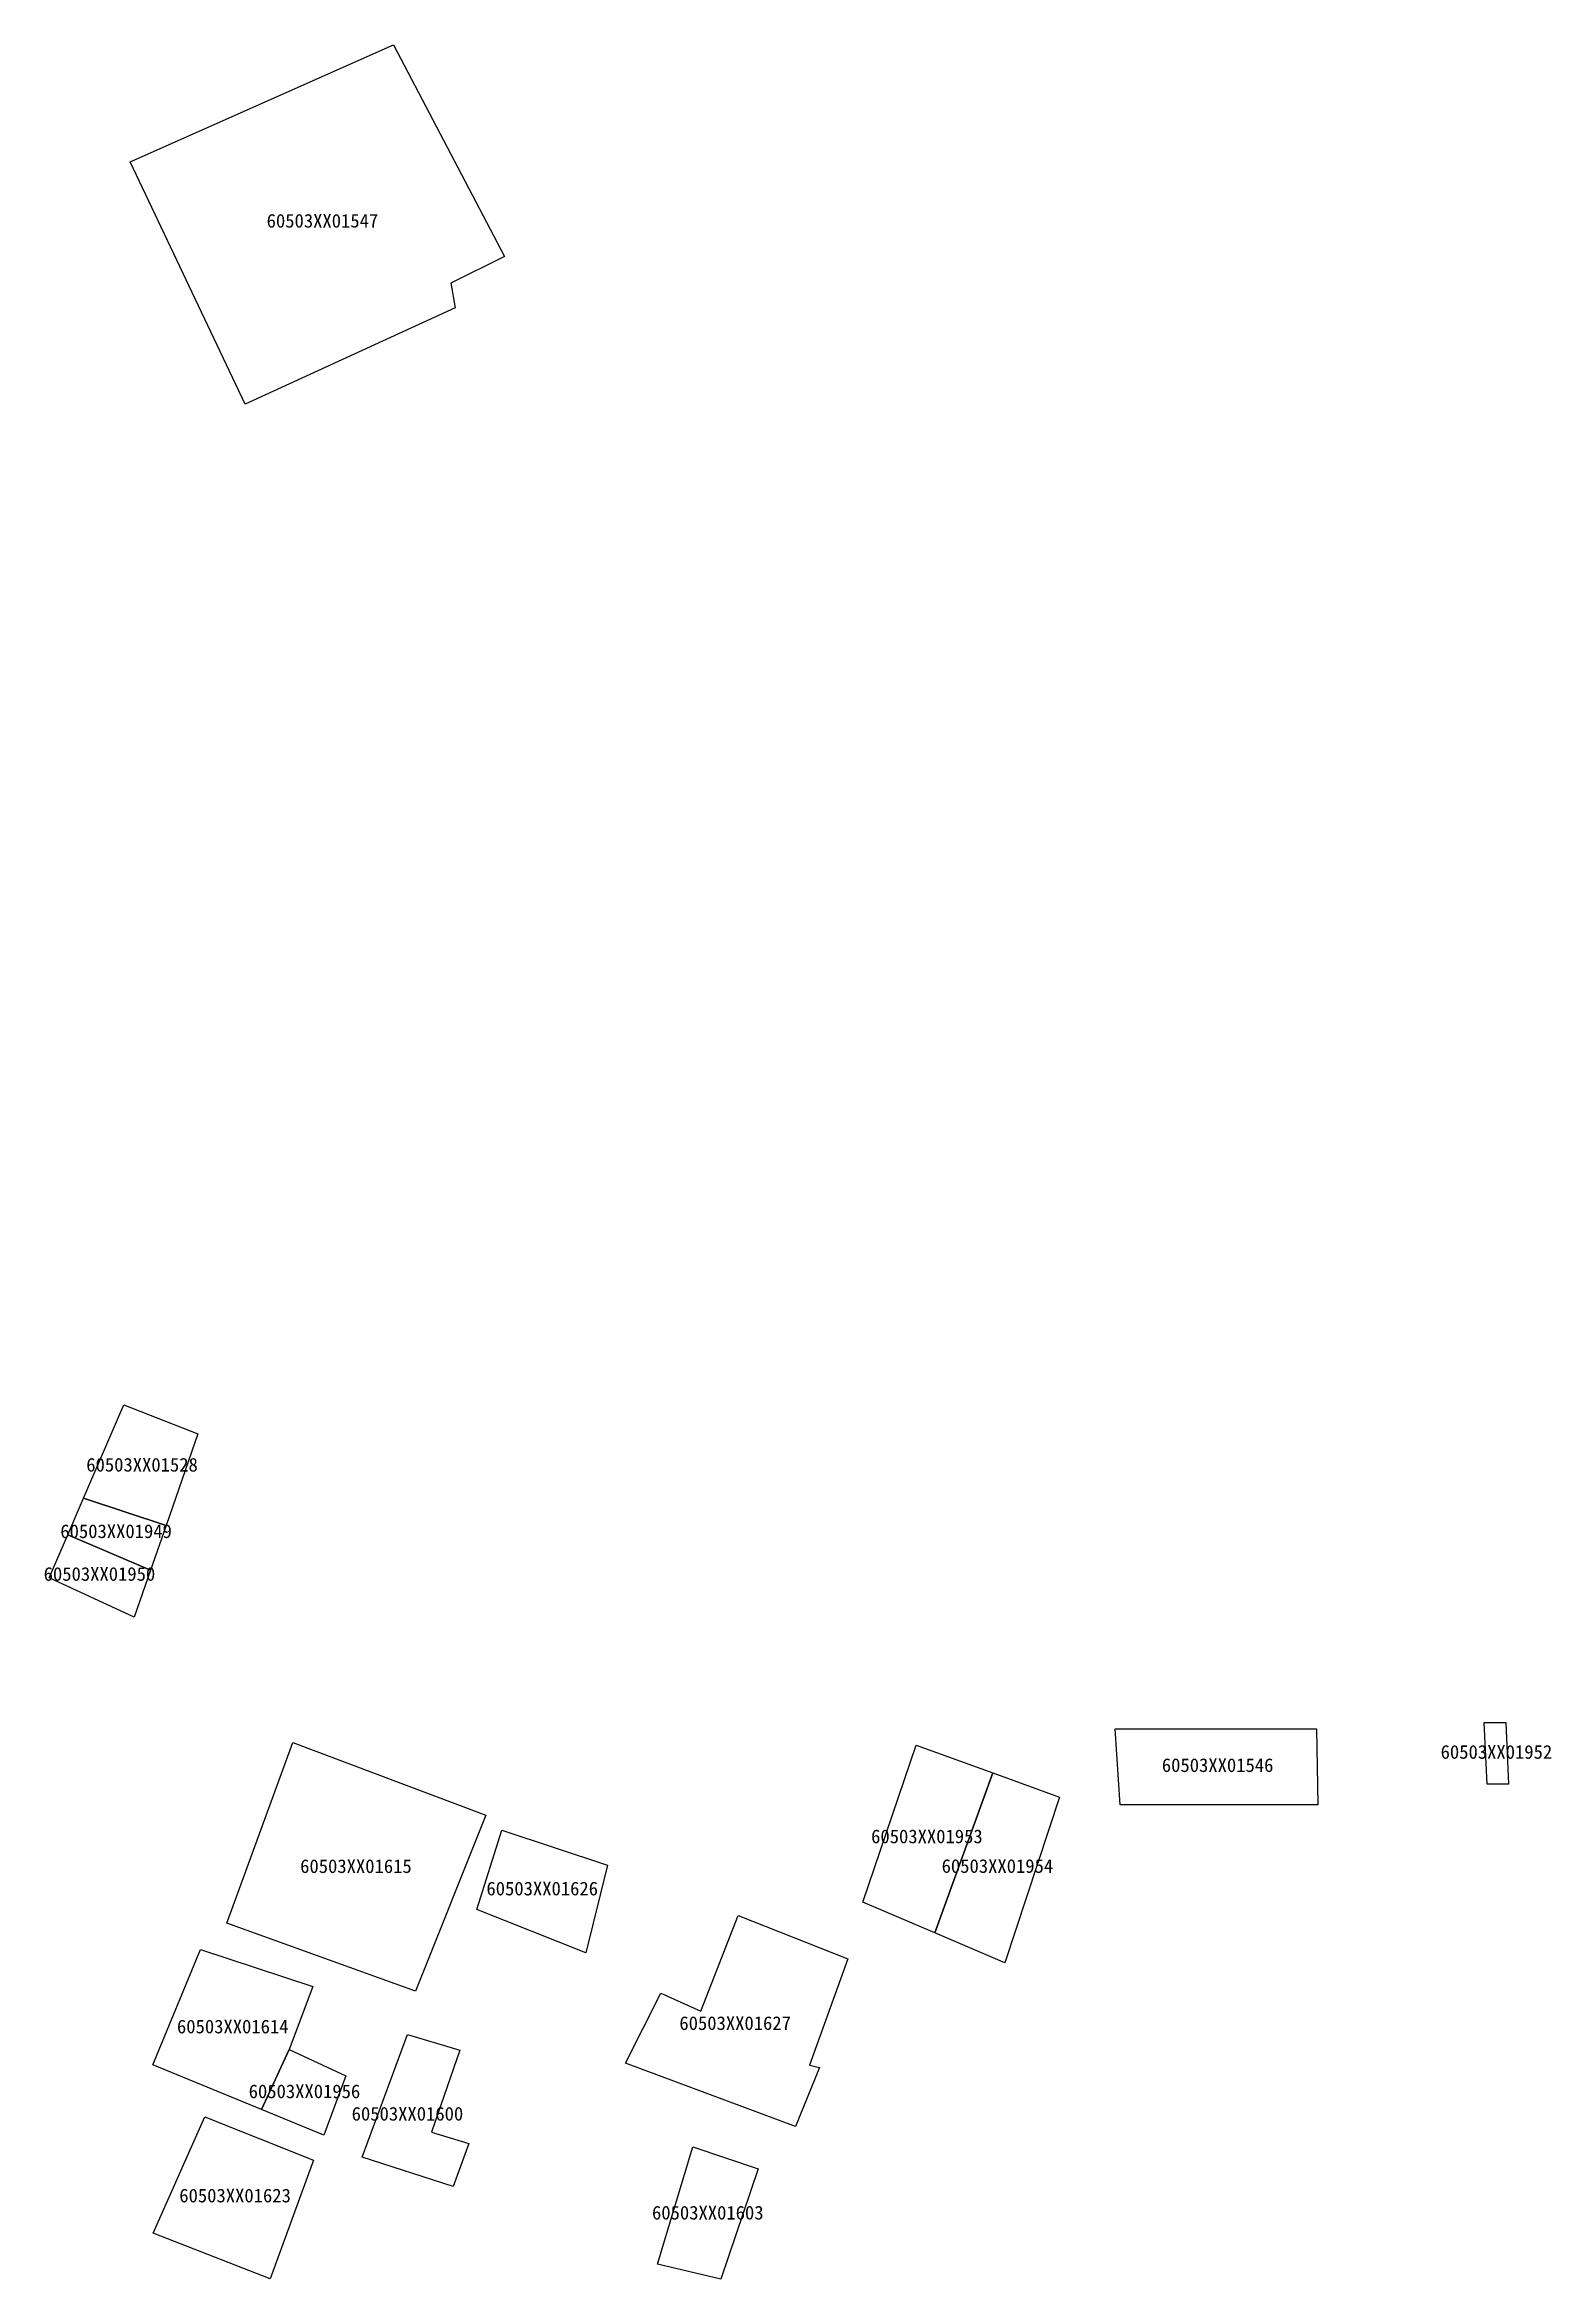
# Model space of a CAD drawing. Header units: inches. Extents: x 95398 to 167335, y 13830 to 47722.
# Drawn here: x 132572.8 to 132673.6, y 46805.6 to 46955.1 of the extents above; entities that cross this region are included whole.
import ezdxf
from ezdxf.enums import TextEntityAlignment as Align

# ---------------------------------------------------------------- set-up
doc = ezdxf.new("R2010")
doc.units = ezdxf.units.IN
doc.header["$MEASUREMENT"] = 0
doc.layers.add('一级水源保护区', color=7, linetype='Continuous')
doc.layers.add('一级水源保护区内违法建筑', color=7, linetype='Continuous')
doc.styles.add('宋体', font='')
doc.styles.get('宋体').set_extended_font_data('宋体')

msp = doc.modelspace()

# ---------------------------------------------------------------- texts
at = {"layer": '一级水源保护区内违法建筑', "color": 18, "true_color": 0x000000, "style": '宋体'}
for s, p in [('60503XX01547', (132591.3631, 46942.5683)), ('60503XX01528', (132579.2953, 46859.3437)), ('60503XX01949', (132577.5598, 46854.894)), ('60503XX01950', (132576.4453, 46852.0364)), ('60503XX01952', (132669.9053, 46840.1298)), ('60503XX01546', (132651.2538, 46839.2447)), ('60503XX01953', (132631.8041, 46834.4799)), ('60503XX01615', (132593.6052, 46832.4867)), ('60503XX01954', (132636.5216, 46832.4964)), ('60503XX01626', (132606.0679, 46830.9903)), ('60503XX01627', (132618.9751, 46821.9848)), ('60503XX01614', (132585.3643, 46821.7592)), ('60503XX01956', (132590.1618, 46817.4219)), ('60503XX01600', (132597.0511, 46815.9219)), ('60503XX01623', (132585.5189, 46810.4499)), ('60503XX01603', (132617.1452, 46809.3041))]:
    msp.add_text(s, height=0.914402, dxfattribs=at).set_placement(p, align=Align.BOTTOM_CENTER)

# ---------------------------------------------------------------- linework, layer by layer
at = {"layer": '一级水源保护区', "color": 1, "linetype": 'Continuous', "lineweight": 25}
for points in [[(132600.2377, 46937.4819), (132586.2027, 46931.0199), (132578.4973, 46947.2435), (132596.1097, 46955.0805), (132603.5401, 46940.9191), (132599.9627, 46939.1317)], [(132580.9009, 46856.0081), (132575.3867, 46857.8461), (132578.0807, 46864.0797), (132583.0317, 46862.1325)], [(132580.9009, 46856.0081), (132579.8647, 46853.0295), (132574.3191, 46855.3757), (132575.3867, 46857.8461)], [(132579.8647, 46853.0295), (132578.7655, 46849.8699), (132573.0771, 46852.5015), (132574.3191, 46855.3757)], [(132657.9595, 46837.3293), (132644.7289, 46837.3293), (132644.3897, 46842.4139), (132657.8749, 46842.4139)], [(132670.7239, 46838.6941), (132669.2793, 46838.6941), (132669.0865, 46842.8355), (132670.5313, 46842.8355)], [(132602.3033, 46836.6193), (132597.5903, 46824.8467), (132584.9725, 46829.4037), (132589.3811, 46841.4803)], [(132636.2073, 46839.4565), (132632.3289, 46828.7499), (132627.5123, 46830.8041), (132631.0743, 46841.3125)], [(132632.3289, 46828.7499), (132636.2073, 46839.4565), (132640.6761, 46837.8407), (132637.0267, 46826.7463)], [(132610.4365, 46833.2773), (132608.9925, 46827.4291), (132601.6951, 46830.3151), (132603.3675, 46835.6319)], [(132626.5029, 46827.0171), (132623.9469, 46819.8929), (132624.6197, 46819.7585), (132623.0053, 46815.7931), (132611.6377, 46820.0273), (132613.9919, 46824.7319), (132616.6825, 46823.5223), (132619.1711, 46829.9071)], [(132589.1291, 46820.9495), (132587.2957, 46816.9401), (132580.0109, 46819.9331), (132583.2137, 46827.6511), (132590.7115, 46825.1661)], [(132601.1631, 46814.6691), (132600.0989, 46811.7829), (132594.0179, 46813.7577), (132597.0585, 46821.9605), (132600.5549, 46820.8971), (132598.6545, 46815.4285)], [(132587.2957, 46816.9401), (132589.1291, 46820.9495), (132592.9347, 46819.1801), (132591.4651, 46815.2271)], [(132590.7739, 46813.5541), (132587.8747, 46805.6145), (132580.0363, 46808.6723), (132583.5057, 46816.4401)], [(132620.5165, 46812.9703), (132618.0279, 46805.5771), (132613.7901, 46806.5853), (132616.1443, 46814.4489)]]:
    msp.add_lwpolyline(points, close=True, dxfattribs=at)

msp.set_redraw_order([(e.dxf.handle, doc.entitydb.next_handle()) for e in msp.query("TEXT MTEXT ATTDEF DIMENSION ARC_DIMENSION")])  # texts and dimensions are drawn at this point

doc.saveas('drawing.dxf')
